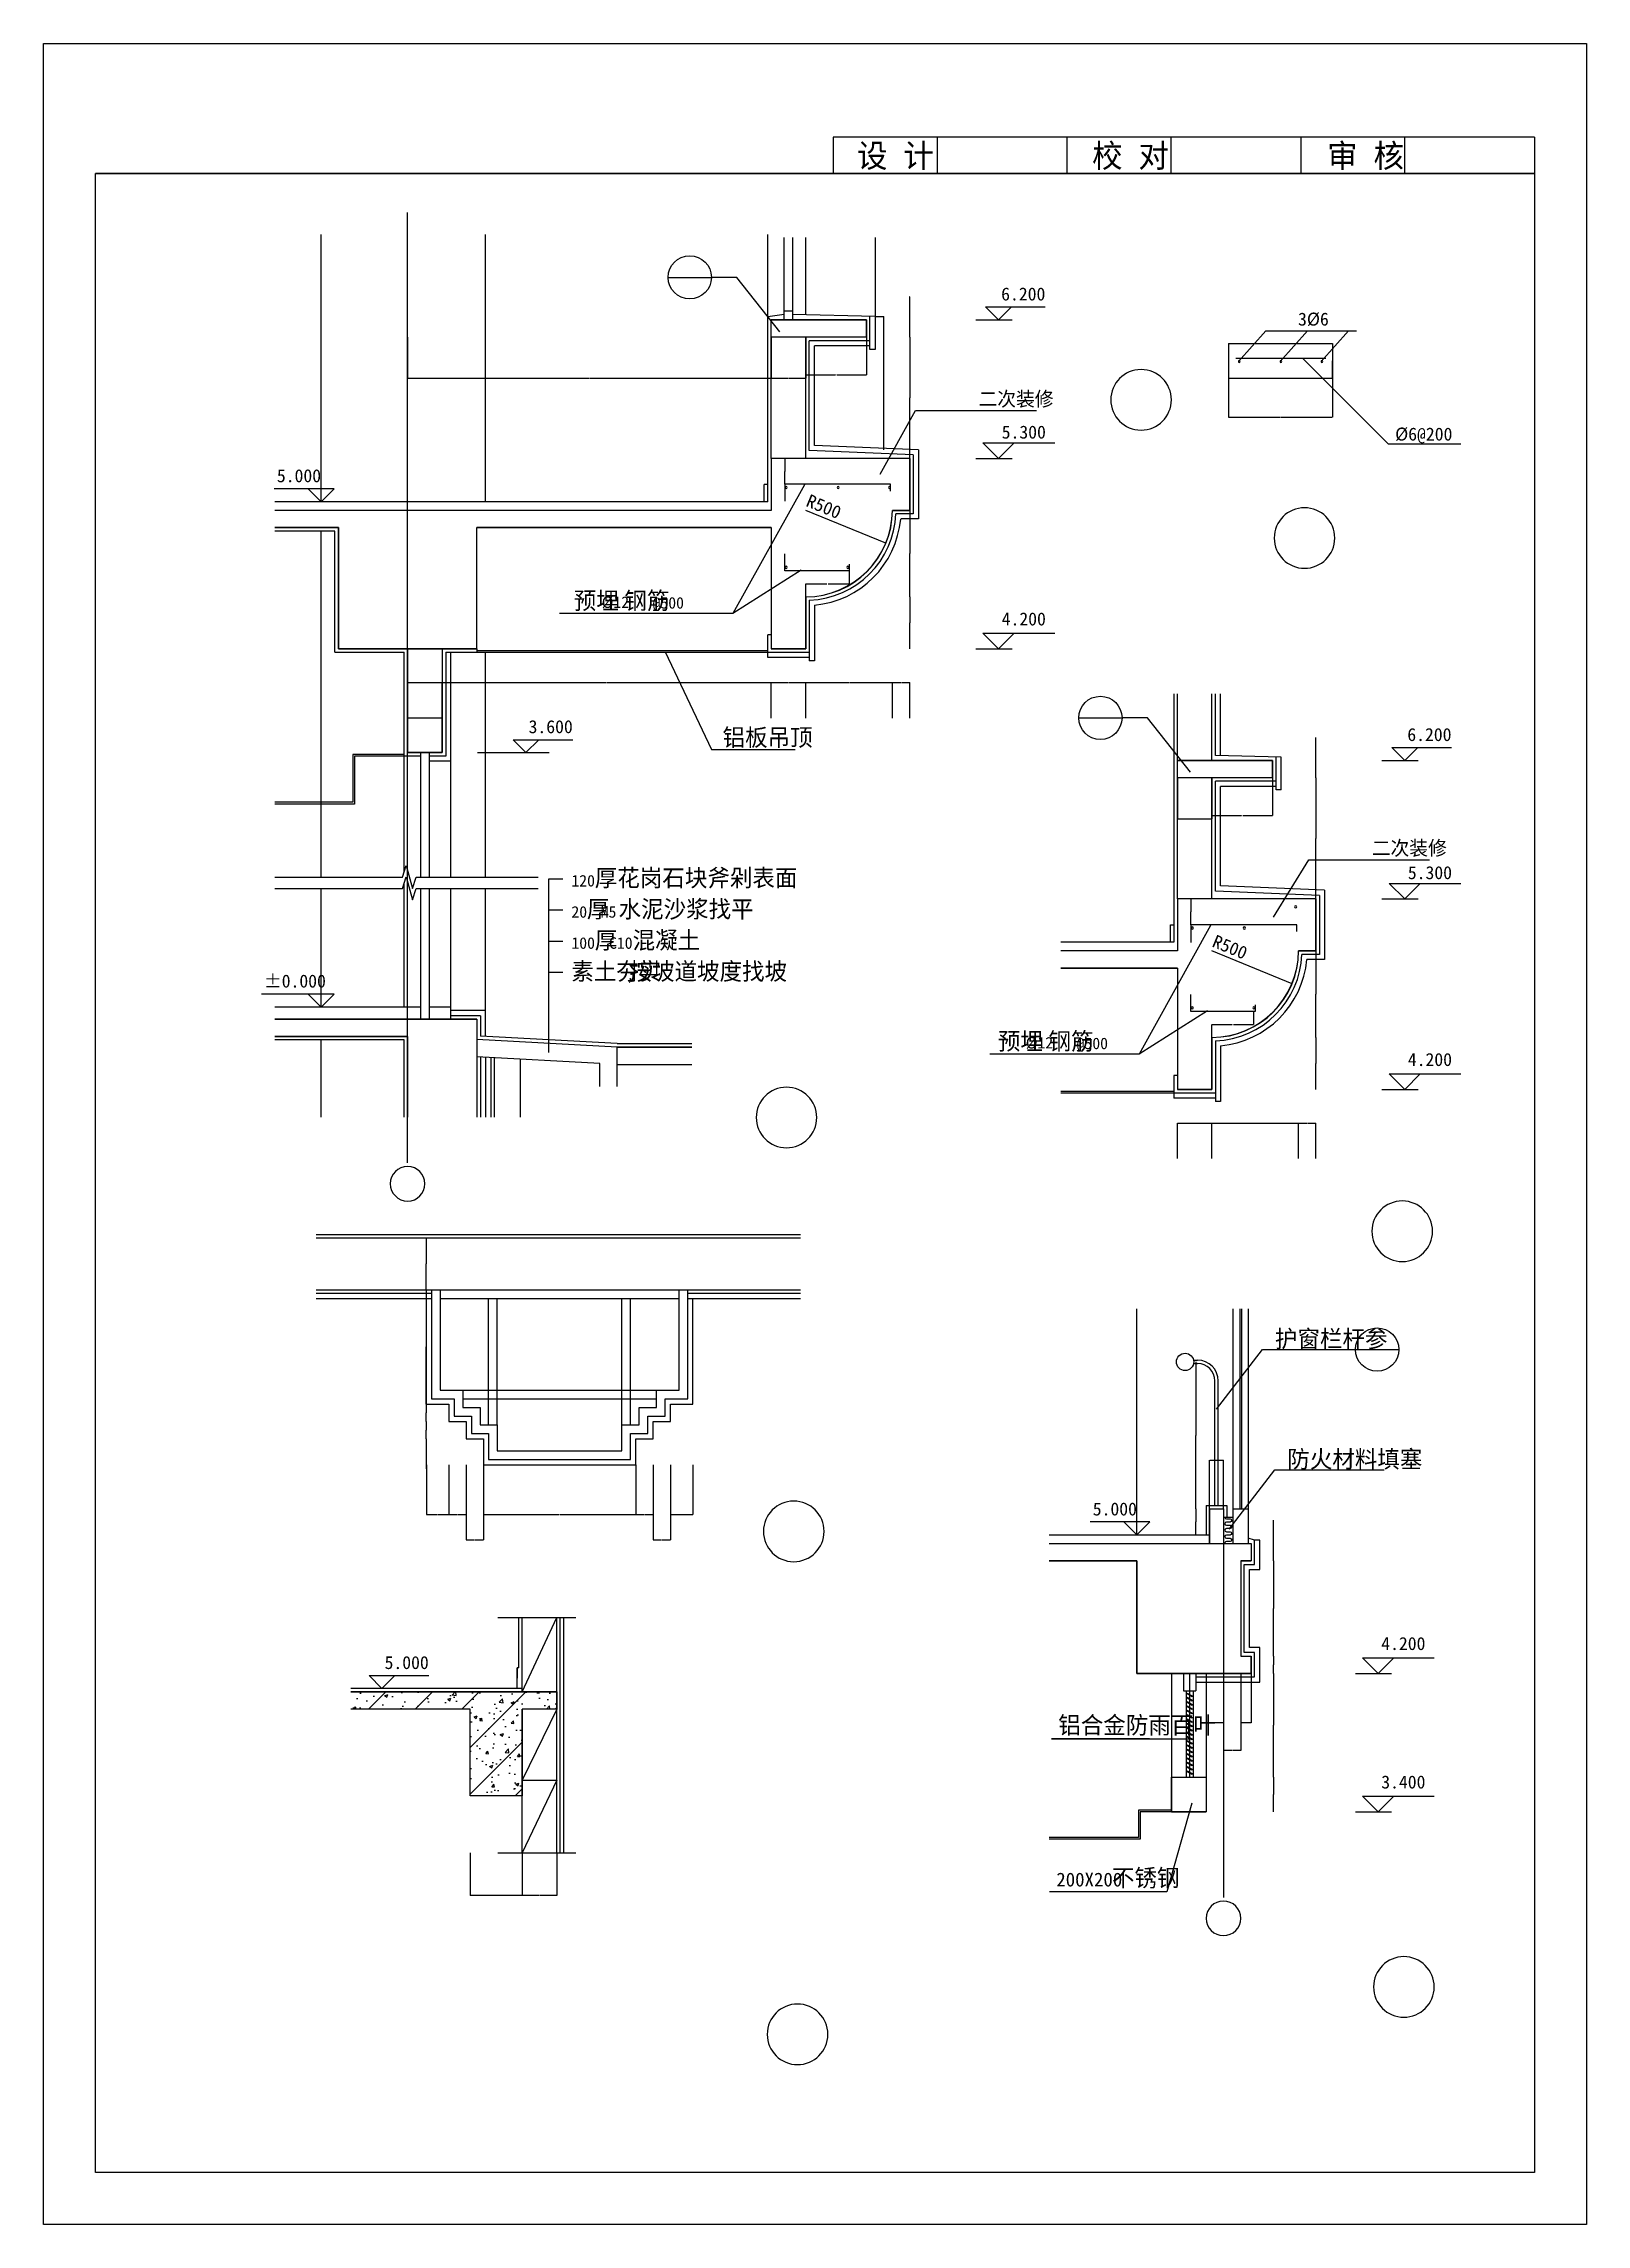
# Model space of a CAD drawing. Header units: metres. Extents: x -2 to 110498, y -28334 to 24454.
# Drawn here: x 101588 to 110498, y 11854 to 24454 of the extents above; entities that cross this region are included whole.
import ezdxf

# ---------------------------------------------------------------- set-up
doc = ezdxf.new("R2010")
doc.units = ezdxf.units.M
for name, color, linetype in [('AXIS', 3, 'Continuous'), ('COLUMN', 7, 'Continuous'), ('DOTE', 1, 'Continuous'), ('HATCH', 255, 'Continuous'), ('LINE', 2, 'Continuous'), ('OTHER', 7, 'Continuous'), ('PUB_DIM', 3, 'Continuous'), ('PUB_TEXT', 7, 'Continuous'), ('PUB_WALL', 255, 'Continuous'), ('S_SURFACE', 6, 'Continuous'), ('TK', 143, 'Continuous'), ('WALL', 255, 'Continuous')]:
    doc.layers.add(name, color=color, linetype=linetype)
doc.dimstyles.get("Standard").update_dxf_attribs({"dimtxt": 2.5, "dimasz": 2.5, "dimexe": 1.25, "dimexo": 0.625, "dimtad": 1, "dimcen": 2.5, "dimazin": 3, "dimtfac": 1, "dimtmove": 0, "dimatfit": 3})

# ---------------------------------------------------------------- blocks, each defined once
blk = doc.blocks.new('_AXISO')
blk.add_circle((0, 0), 0.5)
blk = doc.blocks.new('_YZH')
blk.add_lwpolyline([(-0.25, 0, 1), (0.25, 0, 1)], format="xyb", close=True)
blk = doc.blocks.new('_INDEX')
blk.add_line((-0.5, 0), (0.5, 0))
blk.add_circle((0, 0), 0.5)
blk = doc.blocks.new('_INDEX1')
blk.add_lwpolyline([(-0.5, 0, 1), (0.5, 0, 1)], format="xyb", close=True)
blk = doc.blocks.new('*D57')
for p, q in [((106589.65, 22990.73), (106589.4, 22990.73)), ((106589.9, 22856.97), (106589.9, 22990.73)), ((106589.9, 22756.97), (106589.9, 22990.73)), ((106589.9, 22990.73), (106589.9, 22990.73)), ((106590.15, 22990.73), (106590.4, 22990.73))]:
    blk.add_line(p, q)
at = {"layer": 'Defpoints'}
for p in [(106589.9, 22990.73), (106589.9, 22856.97), (106589.9, 22756.97)]:
    blk.add_point(p, dxfattribs=at)
at = {"layer": 'PUB_DIM', "insert": (106589.9, 22991.855), "char_height": 1, "attachment_point": 5}
blk.add_mtext('0', dxfattribs=at)
blk = doc.blocks.new('*D58')
for p, q in [((106589.9, 22756.97), (106589.9, 22406.97)), ((106589.65, 22406.97), (106589.4, 22406.97)), ((106589.9, 22056.97), (106589.9, 22406.97)), ((106589.9, 22406.97), (106589.9, 22406.97)), ((106590.15, 22406.97), (106590.4, 22406.97))]:
    blk.add_line(p, q)
at = {"layer": 'Defpoints'}
for p in [(106589.9, 22756.97), (106589.9, 22406.97), (106589.9, 22056.97)]:
    blk.add_point(p, dxfattribs=at)
at = {"layer": 'PUB_DIM', "insert": (106589.9, 22408.095), "char_height": 1, "attachment_point": 5}
blk.add_mtext('0', dxfattribs=at)
blk = doc.blocks.new('*D59')
for p, q in [((106589.9, 22056.97), (106589.9, 21906.97)), ((106589.65, 21906.97), (106589.4, 21906.97)), ((106589.9, 21756.97), (106589.9, 21906.97)), ((106589.9, 21906.97), (106589.9, 21906.97)), ((106590.15, 21906.97), (106590.4, 21906.97))]:
    blk.add_line(p, q)
at = {"layer": 'Defpoints'}
for p in [(106589.9, 22056.97), (106589.9, 21906.97), (106589.9, 21756.97)]:
    blk.add_point(p, dxfattribs=at)
at = {"layer": 'PUB_DIM', "insert": (106589.9, 21908.095), "char_height": 1, "attachment_point": 5}
blk.add_mtext('0', dxfattribs=at)
blk = doc.blocks.new('*D60')
for p, q in [((106589.9, 21756.97), (106589.9, 21506.97)), ((106589.65, 21506.97), (106589.4, 21506.97)), ((106589.9, 21256.97), (106589.9, 21506.97)), ((106589.9, 21506.97), (106589.9, 21506.97)), ((106590.15, 21506.97), (106590.4, 21506.97))]:
    blk.add_line(p, q)
at = {"layer": 'Defpoints'}
for p in [(106589.9, 21756.97), (106589.9, 21506.97), (106589.9, 21256.97)]:
    blk.add_point(p, dxfattribs=at)
at = {"layer": 'PUB_DIM', "insert": (106589.9, 21508.095), "char_height": 1, "attachment_point": 5}
blk.add_mtext('0', dxfattribs=at)
blk = doc.blocks.new('*D61')
for p, q in [((106589.9, 21256.97), (106589.9, 21106.97)), ((106589.65, 21106.97), (106589.4, 21106.97)), ((106589.9, 20956.97), (106589.9, 21106.97)), ((106589.9, 21106.97), (106589.9, 21106.97)), ((106590.15, 21106.97), (106590.4, 21106.97))]:
    blk.add_line(p, q)
at = {"layer": 'Defpoints'}
for p in [(106589.9, 21256.97), (106589.9, 21106.97), (106589.9, 20956.97)]:
    blk.add_point(p, dxfattribs=at)
at = {"layer": 'PUB_DIM', "insert": (106589.9, 21108.095), "char_height": 1, "attachment_point": 5}
blk.add_mtext('0', dxfattribs=at)
blk = doc.blocks.new('*D62')
for p, q in [((103689.9, 20556.96), (103689.9, 20761.65)), ((103690.15, 20761.65), (103788.4, 20761.65)), ((103791.4, 20761.65), (103889.65, 20761.65)), ((103889.9, 20556.96), (103889.9, 20761.65))]:
    blk.add_line(p, q)
at = {"layer": 'Defpoints'}
for p in [(103689.9, 20761.65), (103689.9, 20556.96), (103889.9, 20556.96)]:
    blk.add_point(p, dxfattribs=at)
at = {"layer": 'PUB_DIM', "insert": (103789.9, 20761.65), "char_height": 1, "attachment_point": 5}
blk.add_mtext('200', dxfattribs=at)
blk = doc.blocks.new('*D63')
for p, q in [((103889.9, 20556.96), (103889.9, 20761.65)), ((103890.15, 20761.65), (104837.9, 20761.65)), ((104841.9, 20761.65), (105789.65, 20761.65)), ((105789.9, 20556.96), (105789.9, 20761.65))]:
    blk.add_line(p, q)
at = {"layer": 'Defpoints'}
for p in [(103889.9, 20761.65), (103889.9, 20556.96), (105789.9, 20556.96)]:
    blk.add_point(p, dxfattribs=at)
at = {"layer": 'PUB_DIM', "insert": (104839.9, 20761.65), "char_height": 1, "attachment_point": 5}
blk.add_mtext('1900', dxfattribs=at)
blk = doc.blocks.new('*D64')
for p, q in [((105789.9, 20556.96), (105789.9, 20761.65)), ((105790.15, 20761.65), (105888.4, 20761.65)), ((105891.4, 20761.65), (105989.65, 20761.65)), ((105989.9, 20556.96), (105989.9, 20761.65))]:
    blk.add_line(p, q)
at = {"layer": 'Defpoints'}
for p in [(105789.9, 20761.65), (105789.9, 20556.96), (105989.9, 20556.96)]:
    blk.add_point(p, dxfattribs=at)
at = {"layer": 'PUB_DIM', "insert": (105889.9, 20761.65), "char_height": 1, "attachment_point": 5}
blk.add_mtext('200', dxfattribs=at)
blk = doc.blocks.new('*D65')
for p, q in [((106489.9, 20556.96), (106489.9, 20761.65)), ((106490.15, 20761.65), (106538.4, 20761.65)), ((106541.4, 20761.65), (106589.65, 20761.65)), ((106589.9, 20556.96), (106589.9, 20761.65))]:
    blk.add_line(p, q)
at = {"layer": 'Defpoints'}
for p in [(106489.9, 20761.65), (106489.9, 20556.96), (106589.9, 20556.96)]:
    blk.add_point(p, dxfattribs=at)
at = {"layer": 'PUB_DIM', "insert": (106539.9, 20761.65), "char_height": 1, "attachment_point": 5}
blk.add_mtext('100', dxfattribs=at)
blk = doc.blocks.new('*D66')
for p, q in [((105989.9, 20556.96), (105989.9, 20761.65)), ((105990.15, 20761.65), (106238.4, 20761.65)), ((106241.4, 20761.65), (106489.65, 20761.65)), ((106489.9, 20556.96), (106489.9, 20761.65))]:
    blk.add_line(p, q)
at = {"layer": 'Defpoints'}
for p in [(105989.9, 20761.65), (105989.9, 20556.96), (106489.9, 20556.96)]:
    blk.add_point(p, dxfattribs=at)
at = {"layer": 'PUB_DIM', "insert": (106239.9, 20761.65), "char_height": 1, "attachment_point": 5}
blk.add_mtext('500', dxfattribs=at)
blk = doc.blocks.new('*D67')
for p, q in [((103689.9, 22756.96), (103689.9, 22519.7)), ((105789.9, 22756.96), (105789.9, 22519.7)), ((103690.15, 22519.7), (104737.9, 22519.7)), ((104741.9, 22519.7), (105789.65, 22519.7))]:
    blk.add_line(p, q)
at = {"layer": 'Defpoints'}
for p in [(103689.9, 22756.96), (105789.9, 22756.96), (103689.9, 22519.7)]:
    blk.add_point(p, dxfattribs=at)
at = {"layer": 'PUB_DIM', "insert": (104739.9, 22519.7), "char_height": 1, "attachment_point": 5}
blk.add_mtext('2100', dxfattribs=at)
blk = doc.blocks.new('*D68')
for p, q in [((105789.9, 22756.96), (105789.9, 22519.7)), ((105989.9, 22756.96), (105989.9, 22519.7)), ((105790.15, 22519.7), (105888.4, 22519.7)), ((105891.4, 22519.7), (105989.65, 22519.7))]:
    blk.add_line(p, q)
at = {"layer": 'Defpoints'}
for p in [(105789.9, 22756.96), (105989.9, 22756.96), (105789.9, 22519.7)]:
    blk.add_point(p, dxfattribs=at)
at = {"layer": 'PUB_DIM', "insert": (105889.9, 22519.7), "char_height": 1, "attachment_point": 5}
blk.add_mtext('200', dxfattribs=at)
blk = doc.blocks.new('*D69')
for p, q in [((105989.9, 22756.96), (105989.9, 22539.34)), ((106339.9, 22756.96), (106339.9, 22539.34)), ((105990.15, 22539.34), (106160.9, 22539.34)), ((106168.9, 22539.34), (106339.65, 22539.34))]:
    blk.add_line(p, q)
at = {"layer": 'Defpoints'}
for p in [(105989.9, 22756.96), (106339.9, 22756.96), (105989.9, 22539.34)]:
    blk.add_point(p, dxfattribs=at)
at = {"layer": 'PUB_DIM', "insert": (106164.9, 22539.34), "char_height": 1, "attachment_point": 5}
blk.add_mtext('100(350)', dxfattribs=at)
blk = doc.blocks.new('*D70')
for p, q in [((108935.56, 19211.55), (108935.56, 18961.55)), ((108935.31, 18961.55), (108935.06, 18961.55)), ((108935.56, 18711.55), (108935.56, 18961.55)), ((108935.56, 18961.55), (108935.56, 18961.55)), ((108935.81, 18961.55), (108936.06, 18961.55))]:
    blk.add_line(p, q)
at = {"layer": 'Defpoints'}
for p in [(108935.56, 19211.55), (108935.56, 18961.55), (108935.56, 18711.55)]:
    blk.add_point(p, dxfattribs=at)
at = {"layer": 'PUB_DIM', "insert": (108935.56, 18962.675), "char_height": 1, "attachment_point": 5}
blk.add_mtext('0', dxfattribs=at)
blk = doc.blocks.new('*D71')
for p, q in [((108335.56, 18011.54), (108335.56, 18216.23)), ((108335.81, 18216.23), (108584.06, 18216.23)), ((108587.06, 18216.23), (108835.31, 18216.23)), ((108835.56, 18011.54), (108835.56, 18216.23))]:
    blk.add_line(p, q)
at = {"layer": 'Defpoints'}
for p in [(108335.56, 18216.23), (108335.56, 18011.54), (108835.56, 18011.54)]:
    blk.add_point(p, dxfattribs=at)
at = {"layer": 'PUB_DIM', "insert": (108585.56, 18216.23), "char_height": 1, "attachment_point": 5}
blk.add_mtext('500', dxfattribs=at)
blk = doc.blocks.new('*D72')
for p, q in [((108135.56, 18011.54), (108135.56, 18216.23)), ((108135.81, 18216.23), (108234.06, 18216.23)), ((108237.06, 18216.23), (108335.31, 18216.23)), ((108335.56, 18011.54), (108335.56, 18216.23))]:
    blk.add_line(p, q)
at = {"layer": 'Defpoints'}
for p in [(108135.56, 18216.23), (108135.56, 18011.54), (108335.56, 18011.54)]:
    blk.add_point(p, dxfattribs=at)
at = {"layer": 'PUB_DIM', "insert": (108235.56, 18216.23), "char_height": 1, "attachment_point": 5}
blk.add_mtext('200', dxfattribs=at)
blk = doc.blocks.new('*D73')
for p, q in [((108835.56, 18011.54), (108835.56, 18216.23)), ((108835.81, 18216.23), (108884.06, 18216.23)), ((108887.06, 18216.23), (108935.31, 18216.23)), ((108935.56, 18011.54), (108935.56, 18216.23))]:
    blk.add_line(p, q)
at = {"layer": 'Defpoints'}
for p in [(108835.56, 18216.23), (108835.56, 18011.54), (108935.56, 18011.54)]:
    blk.add_point(p, dxfattribs=at)
at = {"layer": 'PUB_DIM', "insert": (108885.56, 18216.23), "char_height": 1, "attachment_point": 5}
blk.add_mtext('100', dxfattribs=at)
blk = doc.blocks.new('*D74')
for p, q in [((108935.56, 18711.55), (108935.56, 18561.55)), ((108935.31, 18561.55), (108935.06, 18561.55)), ((108935.56, 18411.55), (108935.56, 18561.55)), ((108935.56, 18561.55), (108935.56, 18561.55)), ((108935.81, 18561.55), (108936.06, 18561.55))]:
    blk.add_line(p, q)
at = {"layer": 'Defpoints'}
for p in [(108935.56, 18711.55), (108935.56, 18561.55), (108935.56, 18411.55)]:
    blk.add_point(p, dxfattribs=at)
at = {"layer": 'PUB_DIM', "insert": (108935.56, 18562.675), "char_height": 1, "attachment_point": 5}
blk.add_mtext('0', dxfattribs=at)
blk = doc.blocks.new('*D75')
for p, q in [((108935.31, 20445.31), (108935.06, 20445.31)), ((108935.56, 20311.55), (108935.56, 20445.31)), ((108935.56, 20211.55), (108935.56, 20445.31)), ((108935.56, 20445.31), (108935.56, 20445.31)), ((108935.81, 20445.31), (108936.06, 20445.31))]:
    blk.add_line(p, q)
at = {"layer": 'Defpoints'}
for p in [(108935.56, 20445.31), (108935.56, 20311.55), (108935.56, 20211.55)]:
    blk.add_point(p, dxfattribs=at)
at = {"layer": 'PUB_DIM', "insert": (108935.56, 20446.435), "char_height": 1, "attachment_point": 5}
blk.add_mtext('0', dxfattribs=at)
blk = doc.blocks.new('*D76')
for p, q in [((108335.56, 20211.54), (108335.56, 19993.92)), ((108685.56, 20211.54), (108685.56, 19993.92)), ((108335.81, 19993.92), (108506.56, 19993.92)), ((108514.56, 19993.92), (108685.31, 19993.92))]:
    blk.add_line(p, q)
at = {"layer": 'Defpoints'}
for p in [(108335.56, 20211.54), (108685.56, 20211.54), (108335.56, 19993.92)]:
    blk.add_point(p, dxfattribs=at)
at = {"layer": 'PUB_DIM', "insert": (108510.56, 19993.92), "char_height": 1, "attachment_point": 5}
blk.add_mtext('100(350)', dxfattribs=at)
blk = doc.blocks.new('*D77')
for p, q in [((108135.56, 20211.54), (108135.56, 19974.28)), ((108335.56, 20211.54), (108335.56, 19974.28)), ((108135.81, 19974.28), (108234.06, 19974.28)), ((108237.06, 19974.28), (108335.31, 19974.28))]:
    blk.add_line(p, q)
at = {"layer": 'Defpoints'}
for p in [(108135.56, 20211.54), (108335.56, 20211.54), (108135.56, 19974.28)]:
    blk.add_point(p, dxfattribs=at)
at = {"layer": 'PUB_DIM', "insert": (108235.56, 19974.28), "char_height": 1, "attachment_point": 5}
blk.add_mtext('200', dxfattribs=at)
blk = doc.blocks.new('*D78')
for p, q in [((108935.56, 20211.55), (108935.56, 19861.55)), ((108935.31, 19861.55), (108935.06, 19861.55)), ((108935.56, 19511.55), (108935.56, 19861.55)), ((108935.56, 19861.55), (108935.56, 19861.55)), ((108935.81, 19861.55), (108936.06, 19861.55))]:
    blk.add_line(p, q)
at = {"layer": 'Defpoints'}
for p in [(108935.56, 20211.55), (108935.56, 19861.55), (108935.56, 19511.55)]:
    blk.add_point(p, dxfattribs=at)
at = {"layer": 'PUB_DIM', "insert": (108935.56, 19862.675), "char_height": 1, "attachment_point": 5}
blk.add_mtext('0', dxfattribs=at)
blk = doc.blocks.new('*D79')
for p, q in [((108935.56, 19511.55), (108935.56, 19361.55)), ((108935.31, 19361.55), (108935.06, 19361.55)), ((108935.56, 19211.55), (108935.56, 19361.55)), ((108935.56, 19361.55), (108935.56, 19361.55)), ((108935.81, 19361.55), (108936.06, 19361.55))]:
    blk.add_line(p, q)
at = {"layer": 'Defpoints'}
for p in [(108935.56, 19511.55), (108935.56, 19361.55), (108935.56, 19211.55)]:
    blk.add_point(p, dxfattribs=at)
at = {"layer": 'PUB_DIM', "insert": (108935.56, 19362.675), "char_height": 1, "attachment_point": 5}
blk.add_mtext('0', dxfattribs=at)
blk = doc.blocks.new('*D80')
for p, q in [((103797.98, 17553.75), (103797.98, 17403.75)), ((103797.73, 17403.75), (103797.48, 17403.75)), ((103797.98, 17253.75), (103797.98, 17403.75)), ((103797.98, 17403.75), (103797.98, 17403.75)), ((103798.23, 17403.75), (103798.48, 17403.75))]:
    blk.add_line(p, q)
at = {"layer": 'Defpoints'}
for p in [(103797.98, 17553.75), (103797.98, 17403.75), (103797.98, 17253.75)]:
    blk.add_point(p, dxfattribs=at)
at = {"layer": 'PUB_DIM', "insert": (103797.98, 17404.875), "char_height": 1, "attachment_point": 5}
blk.add_mtext('0', dxfattribs=at)
blk = doc.blocks.new('*D81')
for p, q in [((103797.98, 17253.75), (103797.98, 16923.28)), ((103797.73, 16923.28), (103797.48, 16923.28)), ((103797.98, 16592.82), (103797.98, 16923.28)), ((103797.98, 16923.28), (103797.98, 16923.28)), ((103798.23, 16923.28), (103798.48, 16923.28))]:
    blk.add_line(p, q)
at = {"layer": 'Defpoints'}
for p in [(103797.98, 17253.75), (103797.98, 16923.28), (103797.98, 16592.82)]:
    blk.add_point(p, dxfattribs=at)
at = {"layer": 'PUB_DIM', "insert": (103797.98, 16924.405), "char_height": 1, "attachment_point": 5}
blk.add_mtext('400~800', dxfattribs=at)
blk = doc.blocks.new('*D82')
for p, q in [((103797.73, 16542.82), (103797.48, 16542.82)), ((103797.98, 16592.82), (103797.98, 16542.82)), ((103797.98, 16492.82), (103797.98, 16542.82)), ((103797.98, 16542.82), (103797.98, 16542.82)), ((103798.23, 16542.82), (103798.48, 16542.82))]:
    blk.add_line(p, q)
at = {"layer": 'Defpoints'}
for p in [(103797.98, 16592.82), (103797.98, 16542.82), (103797.98, 16492.82)]:
    blk.add_point(p, dxfattribs=at)
at = {"layer": 'PUB_DIM', "insert": (103797.98, 16543.945), "char_height": 1, "attachment_point": 5}
blk.add_mtext('0', dxfattribs=at)
blk = doc.blocks.new('*D83')
for p, q in [((103797.73, 16442.82), (103797.48, 16442.82)), ((103797.98, 16492.82), (103797.98, 16442.82)), ((103797.98, 16392.82), (103797.98, 16442.82)), ((103797.98, 16442.82), (103797.98, 16442.82)), ((103798.23, 16442.82), (103798.48, 16442.82))]:
    blk.add_line(p, q)
at = {"layer": 'Defpoints'}
for p in [(103797.98, 16492.82), (103797.98, 16442.82), (103797.98, 16392.82)]:
    blk.add_point(p, dxfattribs=at)
at = {"layer": 'PUB_DIM', "insert": (103797.98, 16443.945), "char_height": 1, "attachment_point": 5}
blk.add_mtext('0', dxfattribs=at)
blk = doc.blocks.new('*D84')
for p, q in [((103797.98, 16392.82), (103797.98, 16218.34)), ((103797.73, 16218.34), (103797.48, 16218.34)), ((103797.98, 16242.82), (103797.98, 16218.34)), ((103797.98, 16218.34), (103797.98, 16218.34)), ((103798.23, 16218.34), (103798.48, 16218.34))]:
    blk.add_line(p, q)
at = {"layer": 'Defpoints'}
for p in [(103797.98, 16392.82), (103797.98, 16242.82), (103797.98, 16218.34)]:
    blk.add_point(p, dxfattribs=at)
at = {"layer": 'PUB_DIM', "insert": (103797.98, 16219.465), "char_height": 1, "attachment_point": 5}
blk.add_mtext('115~150', dxfattribs=at)
blk = doc.blocks.new('*D85')
for p, q in [((103797.99, 16242.82), (103797.99, 15955.5)), ((103927.99, 16242.82), (103927.99, 15955.5)), ((103798.24, 15955.5), (103861.49, 15955.5)), ((103864.49, 15955.5), (103927.74, 15955.5))]:
    blk.add_line(p, q)
at = {"layer": 'Defpoints'}
for p in [(103797.99, 16242.82), (103927.99, 16242.82), (103797.99, 15955.5)]:
    blk.add_point(p, dxfattribs=at)
at = {"layer": 'PUB_DIM', "insert": (103862.99, 15955.5), "char_height": 1, "attachment_point": 5}
blk.add_mtext('130', dxfattribs=at)
blk = doc.blocks.new('*D86')
for p, q in [((103927.99, 16242.82), (103927.99, 15955.5)), ((104027.99, 16242.82), (104027.99, 15955.5)), ((103928.24, 15955.5), (103976.49, 15955.5)), ((103979.49, 15955.5), (104027.74, 15955.5))]:
    blk.add_line(p, q)
at = {"layer": 'Defpoints'}
for p in [(103927.99, 16242.82), (104027.99, 16242.82), (103927.99, 15955.5)]:
    blk.add_point(p, dxfattribs=at)
at = {"layer": 'PUB_DIM', "insert": (103977.99, 15955.5), "char_height": 1, "attachment_point": 5}
blk.add_mtext('100', dxfattribs=at)
blk = doc.blocks.new('*D87')
for p, q in [((104027.99, 16242.82), (104027.99, 15808.5)), ((104127.99, 16242.82), (104127.99, 15808.5)), ((104028.24, 15808.5), (104076.49, 15808.5)), ((104079.49, 15808.5), (104127.74, 15808.5))]:
    blk.add_line(p, q)
at = {"layer": 'Defpoints'}
for p in [(104027.99, 16242.82), (104127.99, 16242.82), (104027.99, 15808.5)]:
    blk.add_point(p, dxfattribs=at)
at = {"layer": 'PUB_DIM', "insert": (104077.99, 15808.5), "char_height": 1, "attachment_point": 5}
blk.add_mtext('100', dxfattribs=at)
blk = doc.blocks.new('*D88')
for p, q in [((104127.99, 16242.82), (104127.99, 15955.5)), ((105007.99, 16242.82), (105007.99, 15955.5)), ((104128.24, 15955.5), (104564.49, 15955.5)), ((104571.49, 15955.5), (105007.74, 15955.5))]:
    blk.add_line(p, q)
at = {"layer": 'Defpoints'}
for p in [(104127.99, 16242.82), (105007.99, 16242.82), (104127.99, 15955.5)]:
    blk.add_point(p, dxfattribs=at)
at = {"layer": 'PUB_DIM', "insert": (104567.99, 15955.5), "char_height": 1, "attachment_point": 5}
blk.add_mtext('620~880', dxfattribs=at)
blk = doc.blocks.new('*D89')
for p, q in [((105007.99, 16242.82), (105007.99, 15955.5)), ((105107.99, 16242.82), (105107.99, 15955.5)), ((105008.24, 15955.5), (105056.49, 15955.5)), ((105059.49, 15955.5), (105107.74, 15955.5))]:
    blk.add_line(p, q)
at = {"layer": 'Defpoints'}
for p in [(105007.99, 16242.82), (105107.99, 16242.82), (105007.99, 15955.5)]:
    blk.add_point(p, dxfattribs=at)
at = {"layer": 'PUB_DIM', "insert": (105057.99, 15955.5), "char_height": 1, "attachment_point": 5}
blk.add_mtext('100', dxfattribs=at)
blk = doc.blocks.new('*D90')
for p, q in [((105107.99, 16242.82), (105107.99, 15808.5)), ((105207.99, 16242.82), (105207.99, 15808.5)), ((105108.24, 15808.5), (105156.49, 15808.5)), ((105159.49, 15808.5), (105207.74, 15808.5))]:
    blk.add_line(p, q)
at = {"layer": 'Defpoints'}
for p in [(105107.99, 16242.82), (105207.99, 16242.82), (105107.99, 15808.5)]:
    blk.add_point(p, dxfattribs=at)
at = {"layer": 'PUB_DIM', "insert": (105157.99, 15808.5), "char_height": 1, "attachment_point": 5}
blk.add_mtext('100', dxfattribs=at)
blk = doc.blocks.new('*D91')
for p, q in [((105207.99, 16242.82), (105207.99, 15955.5)), ((105337.99, 16242.82), (105337.99, 15955.5)), ((105208.24, 15955.5), (105271.49, 15955.5)), ((105274.49, 15955.5), (105337.74, 15955.5))]:
    blk.add_line(p, q)
at = {"layer": 'Defpoints'}
for p in [(105207.99, 16242.82), (105337.99, 16242.82), (105207.99, 15955.5)]:
    blk.add_point(p, dxfattribs=at)
at = {"layer": 'PUB_DIM', "insert": (105272.99, 15955.5), "char_height": 1, "attachment_point": 5}
blk.add_mtext('130', dxfattribs=at)
blk = doc.blocks.new('*D92')
for p, q in [((108241.36, 16837.08), (108241.36, 16412.08)), ((108241.11, 16412.08), (108240.86, 16412.08)), ((108241.36, 15987.08), (108241.36, 16412.08)), ((108241.36, 16412.08), (108241.36, 16412.08)), ((108241.61, 16412.08), (108241.86, 16412.08))]:
    blk.add_line(p, q)
at = {"layer": 'Defpoints'}
for p in [(108241.36, 16837.08), (108241.36, 16412.08), (108241.36, 15987.08)]:
    blk.add_point(p, dxfattribs=at)
at = {"layer": 'PUB_DIM', "insert": (108241.36, 16413.205), "char_height": 1, "attachment_point": 5}
blk.add_mtext('0', dxfattribs=at)
blk = doc.blocks.new('*D93')
for p, q in [((108241.11, 15912.08), (108240.86, 15912.08)), ((108241.36, 15987.08), (108241.36, 15912.08)), ((108241.36, 15837.08), (108241.36, 15912.08)), ((108241.36, 15912.08), (108241.36, 15912.08)), ((108241.61, 15912.08), (108241.86, 15912.08))]:
    blk.add_line(p, q)
at = {"layer": 'Defpoints'}
for p in [(108241.36, 15987.08), (108241.36, 15912.08), (108241.36, 15837.08)]:
    blk.add_point(p, dxfattribs=at)
at = {"layer": 'PUB_DIM', "insert": (108241.36, 15913.205), "char_height": 1, "attachment_point": 5}
blk.add_mtext('0', dxfattribs=at)
blk = doc.blocks.new('*D94')
for p, q in [((108321.88, 15987.08), (108321.88, 16269.09)), ((108322.13, 16269.09), (108360.88, 16269.09)), ((108362.88, 16269.09), (108401.63, 16269.09)), ((108401.88, 15987.08), (108401.88, 16269.09))]:
    blk.add_line(p, q)
at = {"layer": 'Defpoints'}
for p in [(108321.88, 16269.09), (108321.88, 15987.08), (108401.88, 15987.08)]:
    blk.add_point(p, dxfattribs=at)
at = {"layer": 'PUB_DIM', "insert": (108361.88, 16269.09), "char_height": 1, "attachment_point": 5}
blk.add_mtext('80', dxfattribs=at)
blk = doc.blocks.new('*D95')
for p, q in [((108691.64, 14437.08), (108691.64, 14337.08)), ((108691.39, 14337.08), (108691.14, 14337.08)), ((108691.64, 14237.08), (108691.64, 14337.08)), ((108691.64, 14337.08), (108691.64, 14337.08)), ((108691.89, 14337.08), (108692.14, 14337.08))]:
    blk.add_line(p, q)
at = {"layer": 'Defpoints'}
for p in [(108691.64, 14437.08), (108691.64, 14337.08), (108691.64, 14237.08)]:
    blk.add_point(p, dxfattribs=at)
at = {"layer": 'PUB_DIM', "insert": (108691.64, 14338.205), "char_height": 1, "attachment_point": 5}
blk.add_mtext('0', dxfattribs=at)
blk = doc.blocks.new('*D96')
for p, q in [((108691.64, 15037.08), (108691.64, 14737.08)), ((108691.39, 14737.08), (108691.14, 14737.08)), ((108691.64, 14437.08), (108691.64, 14737.08)), ((108691.64, 14737.08), (108691.64, 14737.08)), ((108691.89, 14737.08), (108692.14, 14737.08))]:
    blk.add_line(p, q)
at = {"layer": 'Defpoints'}
for p in [(108691.64, 15037.08), (108691.64, 14737.08), (108691.64, 14437.08)]:
    blk.add_point(p, dxfattribs=at)
at = {"layer": 'PUB_DIM', "insert": (108691.64, 14738.205), "char_height": 1, "attachment_point": 5}
blk.add_mtext('0', dxfattribs=at)
blk = doc.blocks.new('*D97')
for p, q in [((108691.64, 15137.08), (108691.64, 15087.08)), ((108691.39, 15087.08), (108691.14, 15087.08)), ((108691.64, 15037.08), (108691.64, 15087.08)), ((108691.64, 15087.08), (108691.64, 15087.08)), ((108691.89, 15087.08), (108692.14, 15087.08))]:
    blk.add_line(p, q)
at = {"layer": 'Defpoints'}
for p in [(108691.64, 15137.08), (108691.64, 15087.08), (108691.64, 15037.08)]:
    blk.add_point(p, dxfattribs=at)
at = {"layer": 'PUB_DIM', "insert": (108691.64, 15088.205), "char_height": 1, "attachment_point": 5}
blk.add_mtext('0', dxfattribs=at)
blk = doc.blocks.new('*D98')
for p, q in [((108691.64, 15687.08), (108691.64, 15412.08)), ((108691.39, 15412.08), (108691.14, 15412.08)), ((108691.64, 15137.08), (108691.64, 15412.08)), ((108691.64, 15412.08), (108691.64, 15412.08)), ((108691.89, 15412.08), (108692.14, 15412.08))]:
    blk.add_line(p, q)
at = {"layer": 'Defpoints'}
for p in [(108691.64, 15687.08), (108691.64, 15412.08), (108691.64, 15137.08)]:
    blk.add_point(p, dxfattribs=at)
at = {"layer": 'PUB_DIM', "insert": (108691.64, 15413.205), "char_height": 1, "attachment_point": 5}
blk.add_mtext('0', dxfattribs=at)
blk = doc.blocks.new('*D99')
for p, q in [((108691.39, 15921.51), (108691.14, 15921.51)), ((108691.64, 15687.08), (108691.64, 15921.51)), ((108691.64, 15787.08), (108691.64, 15921.51)), ((108691.64, 15921.51), (108691.64, 15921.51)), ((108691.89, 15921.51), (108692.14, 15921.51))]:
    blk.add_line(p, q)
at = {"layer": 'Defpoints'}
for p in [(108691.64, 15921.51), (108691.64, 15787.08), (108691.64, 15687.08)]:
    blk.add_point(p, dxfattribs=at)
at = {"layer": 'PUB_DIM', "insert": (108691.64, 15922.635), "char_height": 1, "attachment_point": 5}
blk.add_mtext('0', dxfattribs=at)
blk = doc.blocks.new('*D100')
for p, q in [((108501.89, 15037.08), (108501.89, 14751.85)), ((108561.89, 15037.08), (108561.89, 14751.85)), ((108530.89, 14751.85), (108501.64, 14751.85)), ((108562.14, 14751.85), (108532.89, 14751.85))]:
    blk.add_line(p, q)
at = {"layer": 'Defpoints'}
for p in [(108501.89, 15037.08), (108561.89, 15037.08), (108561.89, 14751.85)]:
    blk.add_point(p, dxfattribs=at)
at = {"layer": 'PUB_DIM', "insert": (108531.89, 14751.85), "char_height": 1, "attachment_point": 5}
blk.add_mtext('60', dxfattribs=at)
blk = doc.blocks.new('*D101')
for p, q in [((108401.89, 15037.08), (108401.89, 14592.1)), ((108501.89, 15037.08), (108501.89, 14592.1)), ((108450.39, 14592.1), (108401.64, 14592.1)), ((108502.14, 14592.1), (108453.39, 14592.1))]:
    blk.add_line(p, q)
at = {"layer": 'Defpoints'}
for p in [(108401.89, 15037.08), (108501.89, 15037.08), (108501.89, 14592.1)]:
    blk.add_point(p, dxfattribs=at)
at = {"layer": 'PUB_DIM', "insert": (108451.89, 14592.1), "char_height": 1, "attachment_point": 5}
blk.add_mtext('100', dxfattribs=at)
blk = doc.blocks.new('*D102')
for p, q in [((108301.89, 15037.08), (108301.89, 14750.78)), ((108401.89, 15037.08), (108401.89, 14750.78)), ((108350.39, 14750.78), (108301.64, 14750.78)), ((108402.14, 14750.78), (108353.39, 14750.78))]:
    blk.add_line(p, q)
at = {"layer": 'Defpoints'}
for p in [(108301.89, 15037.08), (108401.89, 15037.08), (108401.89, 14750.78)]:
    blk.add_point(p, dxfattribs=at)
at = {"layer": 'PUB_DIM', "insert": (108351.89, 14750.78), "char_height": 1, "attachment_point": 5}
blk.add_mtext('100', dxfattribs=at)
blk = doc.blocks.new('*D189')
for p, q in [((104051.86, 13999.71), (104051.86, 13754.71)), ((104351.86, 13999.71), (104351.86, 13754.71)), ((104200.36, 13754.71), (104051.61, 13754.71)), ((104352.11, 13754.71), (104203.36, 13754.71))]:
    blk.add_line(p, q)
at = {"layer": 'Defpoints'}
for p in [(104051.86, 13999.71), (104351.86, 13999.71), (104351.86, 13754.71)]:
    blk.add_point(p, dxfattribs=at)
at = {"layer": 'PUB_DIM', "insert": (104201.86, 13754.71), "char_height": 1, "attachment_point": 5}
blk.add_mtext('300', dxfattribs=at)
blk = doc.blocks.new('*D190')
for p, q in [((104351.86, 13999.71), (104351.86, 13754.71)), ((104551.86, 13999.71), (104551.86, 13754.71)), ((104450.36, 13754.71), (104351.61, 13754.71)), ((104552.11, 13754.71), (104453.36, 13754.71))]:
    blk.add_line(p, q)
at = {"layer": 'Defpoints'}
for p in [(104351.86, 13999.71), (104551.86, 13999.71), (104551.86, 13754.71)]:
    blk.add_point(p, dxfattribs=at)
at = {"layer": 'PUB_DIM', "insert": (104451.86, 13754.71), "char_height": 1, "attachment_point": 5}
blk.add_mtext('200', dxfattribs=at)
blk = doc.blocks.new('*D191')
for p, q in [((108430.69, 22520.15), (108430.69, 22294.66)), ((109030.69, 22520.15), (109030.69, 22294.66)), ((108430.94, 22294.66), (108729.19, 22294.66)), ((108732.19, 22294.66), (109030.44, 22294.66))]:
    blk.add_line(p, q)
at = {"layer": 'Defpoints'}
for p in [(108430.69, 22520.15), (109030.69, 22520.15), (108430.69, 22294.66)]:
    blk.add_point(p, dxfattribs=at)
at = {"layer": 'PUB_DIM', "insert": (108730.69, 22294.66), "char_height": 1, "attachment_point": 5}
blk.add_mtext('550', dxfattribs=at)
blk = doc.blocks.new('*D192')
for p, q in [((109030.69, 22720.15), (109030.69, 22620.15)), ((109030.44, 22620.15), (109030.19, 22620.15)), ((109030.69, 22520.15), (109030.69, 22620.15)), ((109030.69, 22620.15), (109030.69, 22620.15)), ((109030.94, 22620.15), (109031.19, 22620.15))]:
    blk.add_line(p, q)
at = {"layer": 'Defpoints'}
for p in [(109030.69, 22720.15), (109030.69, 22620.15), (109030.69, 22520.15)]:
    blk.add_point(p, dxfattribs=at)
at = {"layer": 'PUB_DIM', "insert": (109030.69, 22621.275), "char_height": 1, "attachment_point": 5}
blk.add_mtext('100', dxfattribs=at)
blk = doc.blocks.new('*D193')
for p, q in [((105989.9, 21256.96), (105989.9, 21331.96)), ((105990.15, 21331.96), (106111.875, 21331.96)), ((106117.875, 21331.96), (106239.6, 21331.96)), ((106239.85, 21406.96), (106239.85, 21331.96))]:
    blk.add_line(p, q)
at = {"layer": 'Defpoints'}
for p in [(105989.9, 21331.96), (106239.85, 21406.96), (105989.9, 21256.96)]:
    blk.add_point(p, dxfattribs=at)
at = {"layer": 'PUB_DIM', "insert": (106114.875, 21331.96), "char_height": 1, "attachment_point": 5}
blk.add_mtext('249,95', dxfattribs=at)
blk = doc.blocks.new('*D194')
for p, q in [((105867.91, 22056.96), (105867.91, 21982.22)), ((105867.66, 21982.22), (105867.41, 21982.22)), ((105867.91, 21907.48), (105867.91, 21982.22)), ((105867.91, 21982.22), (105867.91, 21982.22)), ((105868.16, 21982.22), (105868.41, 21982.22))]:
    blk.add_line(p, q)
at = {"layer": 'Defpoints'}
for p in [(105867.91, 22056.96), (105867.91, 21982.22), (105867.91, 21907.48)]:
    blk.add_point(p, dxfattribs=at)
at = {"layer": 'PUB_DIM', "insert": (105867.91, 21983.345), "char_height": 1, "attachment_point": 5}
blk.add_mtext('0', dxfattribs=at)
blk = doc.blocks.new('*D195')
for p, q in [((108213.32, 19436.8), (108213.07, 19436.8)), ((108213.57, 19511.54), (108213.57, 19436.8)), ((108213.57, 19362.06), (108213.57, 19436.8)), ((108213.57, 19436.8), (108213.57, 19436.8)), ((108213.82, 19436.8), (108214.07, 19436.8))]:
    blk.add_line(p, q)
at = {"layer": 'Defpoints'}
for p in [(108213.57, 19511.54), (108213.57, 19436.8), (108213.57, 19362.06)]:
    blk.add_point(p, dxfattribs=at)
at = {"layer": 'PUB_DIM', "insert": (108213.57, 19437.925), "char_height": 1, "attachment_point": 5}
blk.add_mtext('0', dxfattribs=at)
blk = doc.blocks.new('*D196')
for p, q in [((108335.56, 18711.54), (108335.56, 18786.54)), ((108335.81, 18786.54), (108452.84, 18786.54)), ((108458.84, 18786.54), (108575.87, 18786.54)), ((108576.12, 18861.54), (108576.12, 18786.54))]:
    blk.add_line(p, q)
at = {"layer": 'Defpoints'}
for p in [(108335.56, 18786.54), (108576.12, 18861.54), (108335.56, 18711.54)]:
    blk.add_point(p, dxfattribs=at)
at = {"layer": 'PUB_DIM', "insert": (108455.84, 18786.54), "char_height": 1, "attachment_point": 5}
blk.add_mtext('240,56', dxfattribs=at)
blk = doc.blocks.new('*D235')
for p, q in [((104321.61, 15009.71), (104321.36, 15009.71)), ((104321.86, 15069.71), (104321.86, 15009.71)), ((104321.86, 14949.71), (104321.86, 15009.71)), ((104321.86, 15009.71), (104321.86, 15009.71)), ((104322.11, 15009.71), (104322.36, 15009.71))]:
    blk.add_line(p, q)
at = {"layer": 'Defpoints'}
for p in [(104321.86, 15069.71), (104321.86, 15009.71), (104321.86, 14949.71)]:
    blk.add_point(p, dxfattribs=at)
at = {"layer": 'PUB_DIM', "insert": (104321.86, 15010.835), "char_height": 1, "attachment_point": 5}
blk.add_mtext('0', dxfattribs=at)

msp = doc.modelspace()

# ---------------------------------------------------------------- hatches: boundary and pattern name
at = {"layer": 'HATCH'}
h = msp.add_hatch(dxfattribs=at)
h.set_pattern_fill('ANSI31', scale=60)
h.paths.add_polyline_path([(104551.86, 14829.71), (104551.86, 14929.71), (103361.86, 14929.71), (103361.86, 14829.71), (104051.86, 14829.71), (104051.86, 14329.71), (104351.86, 14329.71), (104351.86, 14829.71)])
h = msp.add_hatch(dxfattribs=at)
h.set_pattern_fill('AR-CONC')
h.paths.add_polyline_path([(104551.86, 14929.71), (103361.86, 14929.71), (103361.86, 14829.71), (104051.86, 14829.71), (104051.86, 14329.71), (104351.86, 14329.71), (104351.86, 14829.71), (104551.86, 14829.71)])

# ---------------------------------------------------------------- linework, layer by layer
for p, q in [((103189.9, 21806.96), (103189.9, 23349.82)), ((104139.9, 21806.96), (104139.9, 23349.82)), ((105769.9, 21806.96), (105769.9, 23349.82)), ((105864.9, 22856.96), (105864.9, 23332.72)), ((105914.9, 22856.96), (105914.9, 23332.72)), ((105989.9, 22885.66), (105989.9, 23332.72)), ((106389.9, 23332.72), (106389.9, 22686.96)), ((105864.9, 22887.84), (105769.9, 22874.06)), ((105914.9, 22906.96), (105864.9, 22906.96)), ((106389.9, 22876.96), (105914.9, 22887.84)), ((106359.9, 22686.96), (106359.9, 22877.83)), ((106389.9, 22876.96), (106439.9, 22876.96)), ((106439.9, 22106.96), (106439.9, 22876.96)), ((106971.49, 22856.97), (107180.98, 22856.96)), ((106359.9, 22736.96), (106009.9, 22736.96)), ((106009.9, 22102.5), (106009.9, 22736.96)), ((106359.9, 22706.96), (106039.9, 22706.96)), ((106039.9, 22132.5), (106039.9, 22706.96)), ((106389.9, 22686.96), (106359.9, 22686.96)), ((106609.9, 22076.96), (106009.9, 22102.5)), ((106639.9, 22106.96), (106039.9, 22132.5)), ((106609.9, 22076.96), (106609.9, 21736.96)), ((106639.9, 22106.96), (106639.9, 21706.96)), ((106971.49, 22056.97), (107180.98, 22056.96)), ((105769.9, 21806.96), (102923.55, 21806.96)), ((105981.11, 21904.54), (105568.46, 21160.57)), ((105749.9, 21806.96), (105749.9, 21906.96)), ((105769.9, 21905.96), (105749.9, 21905.96)), ((106609.9, 21736.96), (106509.51, 21736.96)), ((106639.9, 21706.96), (106537.62, 21706.96)), ((103269.9, 21636.96), (102923.55, 21636.96)), ((103189.9, 19638.42), (103189.9, 21636.96)), ((103269.9, 20936.96), (103269.9, 21636.96)), ((105963.36, 21411.11), (105568.46, 21160.57)), ((106009.9, 21237.35), (106009.9, 20886.96)), ((106039.9, 21209.24), (106039.9, 20886.96)), ((105568.46, 21160.57), (104566.92, 21160.57)), ((103269.9, 20936.96), (103669.9, 20936.96)), ((103669.9, 19668.52), (103669.9, 20936.96)), ((103909.9, 20936.96), (103909.9, 20336.96)), ((103909.9, 20936.96), (106009.9, 20936.96)), ((103939.9, 19638.42), (103939.9, 20936.96)), ((104089.9, 20956.96), (104089.9, 20936.96)), ((104089.9, 20946.96), (105769.9, 20946.96)), ((104139.9, 19638.42), (104139.9, 20936.96)), ((105177.48, 20938.88), (105445.15, 20375.65)), ((105769.9, 20906.96), (105769.9, 21036.96)), ((105789.9, 21036.96), (105769.9, 21036.96)), ((106971.49, 20956.97), (107180.98, 20956.96)), ((106009.9, 20906.96), (105769.9, 20906.96)), ((106039.9, 20886.96), (106009.9, 20886.96)), ((108115.56, 20696.45), (108115.56, 19261.54)), ((108355.56, 20339.66), (108355.56, 20696.45)), ((108385.56, 20338.79), (108385.56, 20696.45)), ((103764.9, 20336.96), (103669.9, 20336.96)), ((103764.9, 20356.96), (103764.9, 19638.42)), ((103814.9, 20356.96), (103814.9, 19638.42)), ((103909.9, 20336.96), (103814.9, 20336.96)), ((103939.9, 20306.96), (103814.9, 20306.96)), ((104093.98, 20356.96), (104508.23, 20356.96)), ((105445.15, 20375.65), (105928.41, 20375.65)), ((108735.56, 20331.54), (108355.56, 20339.66)), ((108705.56, 20141.54), (108705.56, 20332.41)), ((108735.56, 20141.54), (108735.56, 20331.54)), ((109317.15, 20311.55), (109526.64, 20311.54)), ((108705.56, 20191.54), (108355.56, 20191.54)), ((108355.56, 19557.08), (108355.56, 20191.54)), ((108705.56, 20161.54), (108385.56, 20161.54)), ((108385.56, 19587.08), (108385.56, 20161.54)), ((108735.56, 20141.54), (108705.56, 20141.54)), ((103189.9, 18887.25), (103189.9, 19572.67)), ((103669.9, 18887.25), (103669.9, 19602.77)), ((103764.9, 19572.67), (103764.9, 18817.25)), ((103814.9, 19572.67), (103814.9, 18817.25)), ((103939.9, 18817.25), (103939.9, 19572.67)), ((104139.9, 18717.21), (104139.9, 19572.67)), ((108955.56, 19531.54), (108355.56, 19557.08)), ((108985.56, 19561.54), (108385.56, 19587.08)), ((108955.56, 19531.54), (108955.56, 19191.54)), ((108985.56, 19561.54), (108985.56, 19161.54)), ((109317.15, 19511.55), (109526.64, 19511.54)), ((108326.77, 19359.12), (107914.12, 18615.15)), ((108095.56, 19261.54), (108095.56, 19361.54)), ((108115.56, 19360.54), (108095.56, 19360.54)), ((108115.56, 19261.54), (107462.13, 19261.54)), ((108955.56, 19191.54), (108855.17, 19191.54)), ((108985.56, 19161.54), (108883.28, 19161.54)), ((103764.9, 18887.25), (102923.55, 18887.25)), ((103939.9, 18887.25), (103814.9, 18887.25)), ((104139.9, 18867.25), (103939.9, 18867.25)), ((104109.9, 18837.25), (103939.9, 18837.25)), ((104109.9, 18837.25), (104109.9, 18718.85)), ((108309.02, 18865.69), (107914.12, 18615.15)), ((103669.9, 18697.25), (102923.55, 18697.25)), ((103189.9, 18250.08), (103189.9, 18697.25)), ((103669.9, 18250.08), (103669.9, 18697.25)), ((104900.62, 18675.74), (104109.9, 18718.85)), ((104900.62, 18675.74), (105330.82, 18675.74)), ((108355.56, 18691.93), (108355.56, 18341.54)), ((108385.56, 18663.82), (108385.56, 18341.54)), ((104109.9, 18598.85), (104109.9, 18250.08)), ((104139.9, 18597.21), (104139.9, 18250.08)), ((104169.9, 18595.57), (104169.9, 18250.08)), ((107914.12, 18615.15), (107053.02, 18615.15)), ((107462.13, 18401.54), (108115.56, 18401.54)), ((108135.56, 18491.54), (108115.56, 18491.54)), ((108115.56, 18491.54), (108115.56, 18361.54)), ((109317.15, 18411.55), (109526.64, 18411.54)), ((107462.13, 18391.54), (108355.56, 18391.54)), ((108355.56, 18361.54), (108115.56, 18361.54)), ((108385.56, 18341.54), (108355.56, 18341.54)), ((103161.74, 17573.75), (105959.37, 17573.75)), ((103161.74, 17233.75), (103827.98, 17233.75)), ((103161.74, 17203.75), (103827.98, 17203.75)), ((103877.98, 17203.75), (105257.98, 17203.75)), ((104157.98, 16472.82), (104157.98, 17203.75)), ((104207.98, 16472.82), (104207.98, 17203.75)), ((104927.98, 16472.82), (104927.98, 17203.75)), ((104977.98, 16472.82), (104977.98, 17203.75)), ((105307.98, 17233.75), (105959.37, 17233.75)), ((105307.98, 17203.75), (105959.37, 17203.75)), ((107901.89, 15837.08), (107901.89, 17142.96)), ((108456.68, 17142.96), (108456.68, 15787.08)), ((108496.68, 17142.96), (108496.68, 15987.08)), ((108505.3, 17142.96), (108505.3, 15987.08)), ((108545.3, 17142.96), (108545.3, 15787.08)), ((108229.19, 16847.08), (108251.89, 16847.08)), ((108229.19, 16827.08), (108251.89, 16827.08)), ((104007.98, 16672.82), (105127.98, 16672.82)), ((108351.89, 16007.08), (108351.89, 16727.08)), ((108371.89, 16007.08), (108371.89, 16727.08)), ((104007.98, 16622.82), (105127.98, 16622.82)), ((108301.89, 16007.08), (108421.89, 16007.08)), ((108301.89, 16007.08), (108301.89, 15837.08)), ((108421.89, 16007.08), (108421.89, 15939.41)), ((108401.89, 15939.41), (108456.68, 15939.41)), ((108456.68, 15987.08), (108545.3, 15987.08)), ((107395.86, 15837.08), (108321.89, 15837.08)), ((108581.89, 15807.08), (108545.3, 15818.44)), ((108101.89, 15037.08), (108101.89, 14437.08)), ((108171.89, 15037.08), (108171.89, 14937.08)), ((108206.89, 14437.08), (108206.89, 15037.08)), ((108241.89, 15037.08), (108241.89, 14937.08)), ((109163.66, 15037.08), (109373.15, 15037.08)), ((108171.89, 14937.08), (108241.89, 14937.08)), ((108186.89, 14937.08), (108186.89, 14437.08)), ((108226.89, 14937.08), (108226.89, 14437.08)), ((108301.89, 14987.08), (108301.89, 14437.08)), ((108218.99, 14287.87), (108074.76, 13775.92)), ((109163.66, 14237.08), (109373.15, 14237.08)), ((108074.76, 13775.92), (107396.3, 13775.92))]:
    msp.add_line(p, q)
for points in [[(106479, 21868.61), (106479, 21907.48), (105867.91, 21907.48), (105867.91, 21809.32)], [(106239.85, 21445.84), (106239.85, 21406.96), (105867.91, 21406.96), (105867.91, 21506.22)], [(103669.9, 20346.96), (103373.09, 20346.96), (103373.09, 20069.95), (102923.55, 20069.95)], [(103669.9, 20336.96), (103383.09, 20336.96), (103383.09, 20059.95), (102923.55, 20059.95)], [(108824.66, 19323.19), (108824.66, 19362.06), (108213.57, 19362.06), (108213.57, 19260.29)], [(108585.51, 18900.42), (108585.51, 18861.54), (108213.57, 18861.54), (108213.57, 18960.28)], [(103797.98, 17203.75), (103797.98, 16592.82), (103927.98, 16592.82), (103927.98, 16492.82), (104027.98, 16492.82), (104027.98, 16392.82), (104127.98, 16392.82), (104127.98, 16242.82), (105007.98, 16242.82), (105007.98, 16392.82), (105107.98, 16392.82), (105107.98, 16492.82), (105207.98, 16492.82), (105207.98, 16592.82), (105337.98, 16592.82), (105337.98, 17203.75)], [(103827.98, 17253.75), (103827.98, 16622.82), (103957.98, 16622.82), (103957.98, 16522.82), (104057.98, 16522.82), (104057.98, 16422.82), (104157.98, 16422.82), (104157.98, 16272.82), (104977.98, 16272.82), (104977.98, 16422.82), (105077.98, 16422.82), (105077.98, 16522.82), (105177.98, 16522.82), (105177.98, 16622.82), (105307.98, 16622.82), (105307.98, 17253.75)], [(103877.98, 17253.75), (103877.98, 16672.82), (104007.98, 16672.82), (104007.98, 16572.82), (104107.98, 16572.82), (104107.98, 16472.82), (104207.98, 16472.82), (104207.98, 16322.82), (104927.98, 16322.82), (104927.98, 16472.82), (105027.98, 16472.82), (105027.98, 16572.82), (105127.98, 16572.82), (105127.98, 16672.82), (105257.98, 16672.82), (105257.98, 17253.75)], [(108241.89, 14987.08), (108611.89, 14987.08), (108611.89, 15187.08), (108551.89, 15187.08), (108551.89, 15637.08), (108611.89, 15637.08), (108611.89, 15807.08), (108581.89, 15807.08)], [(108241.89, 15017.08), (108581.89, 15017.08), (108581.89, 15157.08), (108521.89, 15157.08), (108521.89, 15667.08), (108581.89, 15667.08), (108581.89, 15807.08)], [(108101.89, 14247.08), (107911.06, 14247.08), (107911.06, 14089.42), (107395.86, 14089.42)], [(108101.89, 14237.08), (107921.06, 14237.08), (107921.06, 14079.42), (107395.86, 14079.42)]]:
    msp.add_lwpolyline(points)
for points in [[(108221.89, 14908.18), (108221.89, 14902.54), (108191.89, 14918.18), (108191.89, 14923.82)], [(108221.89, 14883.18), (108221.89, 14877.54), (108191.89, 14893.18), (108191.89, 14898.82)], [(108221.89, 14858.18), (108221.89, 14852.54), (108191.89, 14868.18), (108191.89, 14873.82)], [(108221.89, 14833.18), (108221.89, 14827.54), (108191.89, 14843.18), (108191.89, 14848.82)], [(108221.89, 14808.18), (108221.89, 14802.54), (108191.89, 14818.18), (108191.89, 14823.82)], [(108221.89, 14783.18), (108221.89, 14777.54), (108191.89, 14793.18), (108191.89, 14798.82)], [(108221.89, 14758.18), (108221.89, 14752.54), (108191.89, 14768.18), (108191.89, 14773.82)], [(108221.89, 14733.18), (108221.89, 14727.54), (108191.89, 14743.18), (108191.89, 14748.82)], [(108221.89, 14708.18), (108221.89, 14702.54), (108191.89, 14718.18), (108191.89, 14723.82)], [(108221.89, 14683.18), (108221.89, 14677.54), (108191.89, 14693.18), (108191.89, 14698.82)], [(108221.89, 14658.18), (108221.89, 14652.54), (108191.89, 14668.18), (108191.89, 14673.82)], [(108221.89, 14633.18), (108221.89, 14627.54), (108191.89, 14643.18), (108191.89, 14648.82)], [(108221.89, 14608.18), (108221.89, 14602.54), (108191.89, 14618.18), (108191.89, 14623.82)], [(108221.89, 14583.18), (108221.89, 14577.54), (108191.89, 14593.18), (108191.89, 14598.82)], [(108221.89, 14558.18), (108221.89, 14552.54), (108191.89, 14568.18), (108191.89, 14573.82)], [(108221.89, 14533.18), (108221.89, 14527.54), (108191.89, 14543.18), (108191.89, 14548.82)], [(108221.89, 14508.18), (108221.89, 14502.54), (108191.89, 14518.18), (108191.89, 14523.82)], [(108221.89, 14483.18), (108221.89, 14477.54), (108191.89, 14493.18), (108191.89, 14498.82)], [(108221.89, 14458.18), (108221.89, 14452.54), (108191.89, 14468.18), (108191.89, 14473.82)]]:
    msp.add_lwpolyline(points, close=True)
msp.add_circle((108180.2, 16837.08), 50)
for centre, radius, start, end in [((105989.9, 21756.96), 520, 272.2, 357.8), ((105989.9, 21756.96), 550, 275.22, 354.78), ((108335.56, 19211.54), 520, 272.2, 357.8), ((108335.56, 19211.54), 550, 275.22, 354.78), ((108251.89, 16727.08), 120, 0, 90), ((108251.89, 16727.08), 100, 0, 90)]:
    msp.add_arc(centre, radius, start, end)
at = {"layer": 'DOTE'}
for p, q in [((103689.9, 17986.09), (103689.9, 23477.83)), ((108401.89, 15787.08), (108401.89, 13741.82))]:
    msp.add_line(p, q, dxfattribs=at)
at = {"layer": 'LINE'}
for p, q in [((104211.86, 15359.71), (104661.86, 15359.71)), ((104331.86, 15069.71), (104331.86, 15359.71)), ((104351.86, 14929.71), (104351.86, 15359.71)), ((104351.86, 14929.71), (104551.86, 15359.71)), ((104551.86, 13999.71), (104551.86, 15359.71)), ((104571.86, 13999.71), (104571.86, 15359.71)), ((104591.86, 13999.71), (104591.86, 15359.71)), ((104321.86, 14949.71), (104321.86, 15069.71)), ((104331.86, 15069.71), (104321.86, 15069.71)), ((104351.86, 14949.71), (103361.86, 14949.71)), ((104551.86, 14929.71), (103361.86, 14929.71)), ((104051.86, 14829.71), (103361.86, 14829.71)), ((104051.86, 14329.71), (104051.86, 14829.71)), ((104351.86, 13999.71), (104351.86, 14829.71)), ((104551.86, 14829.71), (104351.86, 14419.71)), ((104551.86, 14829.71), (104351.86, 14829.71)), ((104551.86, 14419.71), (104351.86, 13999.71)), ((104351.86, 14419.71), (104551.86, 14419.71)), ((104351.86, 14329.71), (104051.86, 14329.71)), ((104211.86, 13999.71), (104661.86, 13999.71))]:
    msp.add_line(p, q, dxfattribs=at)
msp.add_lwpolyline([(103361.86, 14929.71), (104551.86, 14929.71), (104551.86, 14829.71), (104351.86, 14829.71), (104351.86, 14329.71), (104051.86, 14329.71), (104051.86, 14829.71), (103361.86, 14829.71)], dxfattribs=at)
at = {"layer": 'OTHER'}
for p, q in [((103660.32, 19638.42), (103681.32, 19704.42)), ((103681.32, 19704.42), (103717.32, 19572.42)), ((102923.55, 19638.42), (103660.32, 19638.42)), ((102923.55, 19572.67), (103660.32, 19572.67)), ((103660.32, 19572.67), (103681.32, 19638.67)), ((103681.32, 19638.67), (103717.32, 19506.67)), ((103717.32, 19572.42), (103738.32, 19638.42)), ((103717.32, 19506.67), (103738.32, 19572.67)), ((103738.32, 19638.42), (104444.77, 19638.42)), ((103738.32, 19572.67), (104444.77, 19572.67))]:
    msp.add_line(p, q, dxfattribs=at)
at = {"layer": 'PUB_DIM'}
for p, q in [((105590.94, 23103.15), (105444.26, 23103.15)), ((105839.7, 22789.12), (105590.94, 23103.15)), ((107102.96, 22856.96), (107027.96, 22931.96)), ((107027.96, 22931.96), (107177.96, 22931.96)), ((107177.96, 22931.96), (107102.96, 22856.96)), ((107102.96, 22931.96), (107372.96, 22931.96)), ((107102.96, 22056.96), (107012.96, 22146.96)), ((107012.96, 22146.96), (107192.96, 22146.96)), ((107102.96, 22146.96), (107426.96, 22146.96)), ((107192.96, 22146.96), (107102.96, 22056.96)), ((103189.9, 21881.96), (102919.9, 21881.96)), ((103264.9, 21881.96), (103114.9, 21881.96)), ((103114.9, 21881.96), (103189.9, 21806.96)), ((103189.9, 21806.96), (103264.9, 21881.96)), ((106452.31, 21566.77), (105989.9, 21756.96)), ((107012.96, 21046.96), (107192.96, 21046.96)), ((107102.96, 20956.96), (107012.96, 21046.96)), ((107102.96, 21046.96), (107426.96, 21046.96)), ((107192.96, 21046.96), (107102.96, 20956.96)), ((107962.6, 20557.73), (107815.93, 20557.73)), ((108211.37, 20243.7), (107962.6, 20557.73)), ((104373.58, 20356.96), (104298.58, 20431.96)), ((104298.58, 20431.96), (104448.58, 20431.96)), ((104448.58, 20431.96), (104373.58, 20356.96)), ((104373.58, 20431.96), (104643.58, 20431.96)), ((109373.62, 20386.54), (109523.62, 20386.54)), ((109448.62, 20311.54), (109373.62, 20386.54)), ((109448.62, 20386.54), (109718.62, 20386.54)), ((109523.62, 20386.54), (109448.62, 20311.54)), ((109358.62, 19601.54), (109538.62, 19601.54)), ((109448.62, 19511.54), (109358.62, 19601.54)), ((109448.62, 19601.54), (109772.62, 19601.54)), ((109538.62, 19601.54), (109448.62, 19511.54)), ((108797.97, 19021.35), (108335.56, 19211.54)), ((103189.9, 18962.25), (102845.61, 18962.25)), ((103264.9, 18962.25), (103114.9, 18962.25)), ((103114.9, 18962.25), (103189.9, 18887.25)), ((103189.9, 18887.25), (103264.9, 18962.25)), ((109448.62, 18411.54), (109358.62, 18501.54)), ((109358.62, 18501.54), (109538.62, 18501.54)), ((109448.62, 18501.54), (109772.62, 18501.54)), ((109538.62, 18501.54), (109448.62, 18411.54)), ((108362.3, 16564.37), (108627.59, 16907.91)), ((108627.59, 16907.91), (109164.48, 16907.91)), ((108433.78, 15869.48), (108699.07, 16213.01)), ((108699.07, 16213.01), (109330.19, 16213.01)), ((107901.89, 15912.08), (107631.89, 15912.08)), ((107976.89, 15912.08), (107826.89, 15912.08)), ((107826.89, 15912.08), (107901.89, 15837.08)), ((107901.89, 15837.08), (107976.89, 15912.08)), ((109205.13, 15127.08), (109385.13, 15127.08)), ((109295.13, 15037.08), (109205.13, 15127.08)), ((109385.13, 15127.08), (109295.13, 15037.08)), ((109295.13, 15127.08), (109619.13, 15127.08)), ((103466.86, 15024.71), (103616.86, 15024.71)), ((103541.86, 14949.71), (103466.86, 15024.71)), ((103541.86, 15024.71), (103811.86, 15024.71)), ((103616.86, 15024.71), (103541.86, 14949.71)), ((109295.13, 14237.08), (109205.13, 14327.08)), ((109205.13, 14327.08), (109385.13, 14327.08)), ((109295.13, 14327.08), (109619.13, 14327.08)), ((109385.13, 14327.08), (109295.13, 14237.08))]:
    msp.add_line(p, q, dxfattribs=at)
at = {"layer": 'PUB_TEXT'}
for p, q in [((104505.86, 19088.54), (104505.86, 19628.54)), ((104505.86, 19628.54), (104585.86, 19628.54)), ((104505.86, 19448.54), (104585.86, 19448.54)), ((104505.86, 19268.54), (104585.86, 19268.54)), ((104505.86, 18624.04), (104505.86, 19088.54)), ((104505.86, 19088.54), (104585.86, 19088.54)), ((107974.07, 14658.43), (107407.71, 14658.43)), ((107407.71, 14658.43), (108214.26, 14658.43))]:
    msp.add_line(p, q, dxfattribs=at)
at = {"layer": 'PUB_WALL'}
for p, q in [((108430.69, 22720.15), (108430.69, 22520.15)), ((108430.69, 22720.15), (109030.69, 22720.15)), ((108487.74, 22616.54), (108647.01, 22794.35)), ((108647.01, 22794.35), (109170.12, 22794.35)), ((108728.37, 22616.54), (108887.63, 22794.35)), ((108965.34, 22616.54), (109124.6, 22794.35)), ((109030.69, 22720.15), (109030.69, 22520.15)), ((108859.2, 22635.87), (109353.15, 22141.39)), ((108430.69, 22520.15), (109030.69, 22520.15)), ((106419.48, 21965.72), (106623.92, 22333.14)), ((106623.92, 22333.14), (107321.46, 22333.14)), ((109353.15, 22141.39), (109772.45, 22141.39)), ((108690.7, 19407.36), (108895.14, 19738.15)), ((108895.14, 19738.15), (109592.68, 19738.15))]:
    msp.add_line(p, q, dxfattribs=at)
for points in [[(102923.55, 21656.96), (103289.9, 21656.96), (103289.9, 20956.96), (104089.9, 20956.96), (104089.9, 21656.96), (105789.9, 21656.96), (105789.9, 20956.96), (105989.9, 20956.96), (105989.9, 21256.96, 0.41), (106489.9, 21756.96), (106589.9, 21756.96), (106589.9, 22056.96), (105789.9, 22056.96), (105789.9, 22756.96), (105789.9, 22856.96), (106339.9, 22856.96), (106339.9, 22756.96), (105789.9, 22756.96)], [(107462.13, 19111.54), (108135.56, 19111.54), (108135.56, 18411.54), (108335.56, 18411.54), (108335.56, 18711.54, 0.41), (108835.56, 19211.54), (108935.56, 19211.54), (108935.56, 19511.54), (108135.56, 19511.54), (108135.56, 20211.54), (108135.56, 20311.54), (108685.56, 20311.54), (108685.56, 20211.54), (108135.56, 20211.54)]]:
    msp.add_lwpolyline(points, format="xyb", dxfattribs=at)
for points in [[(105989.9, 22056.96), (105989.9, 22756.96)], [(108473.81, 22635.87), (108992.33, 22635.87)], [(105789.9, 22056.96), (105789.9, 21756.96), (102923.55, 21756.96)], [(103689.9, 20956.96), (103689.9, 20556.96), (103689.9, 20356.96), (103889.9, 20356.96), (103889.9, 20556.96), (103689.9, 20556.96)], [(103889.9, 20956.96), (103889.9, 20556.96)], [(108135.56, 20311.54), (108135.56, 20696.45)], [(108335.56, 20311.54), (108335.56, 20696.45)], [(108335.56, 19511.54), (108335.56, 20211.54)], [(108135.56, 19511.54), (108135.56, 19211.54), (107462.13, 19211.54)], [(102923.55, 18817.25), (104089.9, 18817.25), (104089.9, 18250.08)], [(102923.55, 18717.25), (103689.9, 18717.25), (103689.9, 18250.08)], [(105330.82, 18655.74), (104900.62, 18655.74), (104089.9, 18699.94)], [(104900.62, 18428.03), (104900.62, 18655.74)], [(104800.62, 18428.03), (104800.62, 18561.19), (104089.9, 18599.94)], [(104189.9, 18594.48), (104189.9, 18250.08)], [(104339.9, 18586.31), (104339.9, 18250.08)], [(104900.62, 18555.74), (105330.82, 18555.74)], [(103161.74, 17553.75), (105959.37, 17553.75)], [(103161.74, 17253.75), (105959.37, 17253.75)], [(108321.89, 15787.08), (108321.89, 15987.08), (108401.89, 15987.08), (108401.89, 15787.08)], [(107395.86, 15787.08), (108561.89, 15787.08), (108561.89, 15687.08), (108501.89, 15687.08), (108501.89, 15137.08), (108561.89, 15137.08), (108561.89, 15037.08), (107901.89, 15037.08), (107901.89, 15687.08), (107395.86, 15687.08)]]:
    msp.add_lwpolyline(points, dxfattribs=at)
msp.add_lwpolyline([(108101.89, 14237.08), (108101.89, 14437.08), (108301.89, 14437.08), (108301.89, 14237.08)], close=True, dxfattribs=at)
at = {"layer": 'S_SURFACE'}
msp.add_lwpolyline([(108409.04, 15939.41, 0.41), (108418.39, 15930.06), (108440.39, 15930.06, -1), (108440.39, 15911.36), (108418.39, 15911.36, 1), (108418.39, 15892.66), (108440.39, 15892.66, -1), (108440.39, 15873.96), (108418.39, 15873.96, 1), (108418.39, 15855.26), (108440.39, 15855.26, -1), (108440.39, 15836.56), (108418.39, 15836.56, 1), (108418.39, 15817.86), (108440.39, 15817.86, -1), (108440.39, 15799.16), (108418.39, 15799.16, 0.5), (108409.44, 15787.08, 0.5)], format="xyb", dxfattribs=at)
at = {"layer": 'TK'}
for p, q in [((110197.71, 23913.6), (106147.71, 23913.6)), ((106147.71, 23913.6), (106147.71, 23703.6)), ((106747.71, 23913.6), (106747.71, 23703.6)), ((107497.71, 23913.6), (107497.71, 23703.6)), ((108097.71, 23913.6), (108097.71, 23703.6)), ((108847.71, 23913.6), (108847.71, 23703.6)), ((109447.71, 23913.6), (109447.71, 23703.6)), ((110197.71, 23913.6), (110197.71, 23703.6)), ((110197.71, 23703.6), (101887.71, 23703.6))]:
    msp.add_line(p, q, dxfattribs=at)
for points in [[(101587.71, 24453.6), (110497.71, 24453.6), (110497.71, 11853.6), (101587.71, 11853.6)], [(101887.71, 23703.6), (110197.71, 23703.6), (110197.71, 12153.6), (101887.71, 12153.6)]]:
    msp.add_lwpolyline(points, close=True, dxfattribs=at)
msp.add_lwpolyline([(110197.71, 23703.6), (110197.71, 12153.6), (101887.71, 12153.6), (101887.71, 23703.6), (110197.71, 23703.6)], dxfattribs=at)
at = {"layer": 'WALL'}
for p, q in [((105789.9, 22756.96), (105789.9, 22856.96)), ((106339.9, 22856.96), (105789.9, 22856.96)), ((106339.9, 22756.96), (106339.9, 22856.96)), ((105789.9, 22056.96), (105789.9, 22756.96)), ((106339.9, 22756.96), (105789.9, 22756.96)), ((105989.9, 22056.96), (105989.9, 22756.96)), ((106589.9, 22056.96), (105789.9, 22056.96)), ((105789.9, 22056.96), (105789.9, 21756.96)), ((106589.9, 22056.96), (106589.9, 21756.96)), ((105789.9, 21756.96), (102923.55, 21756.96)), ((106589.9, 21756.96), (106489.9, 21756.96)), ((103289.9, 21656.96), (102923.55, 21656.96)), ((103289.9, 20956.96), (103289.9, 21656.96)), ((104089.9, 20956.96), (104089.9, 21656.96)), ((105789.9, 21656.96), (104089.9, 21656.96)), ((105789.9, 21656.96), (105789.9, 20956.96)), ((105989.9, 21256.96), (105989.9, 20956.96)), ((104089.9, 20956.96), (103289.9, 20956.96)), ((103689.9, 20956.96), (103689.9, 20556.96)), ((103889.9, 20956.96), (103889.9, 20556.96)), ((105989.9, 20956.96), (105789.9, 20956.96)), ((108135.56, 20311.54), (108135.56, 20696.45)), ((108335.56, 20311.54), (108335.56, 20696.45)), ((103689.9, 20556.96), (103689.9, 20356.96)), ((103889.9, 20556.96), (103689.9, 20556.96)), ((103889.9, 20556.96), (103889.9, 20356.96)), ((103889.9, 20356.96), (103689.9, 20356.96)), ((108135.56, 20211.54), (108135.56, 20311.54)), ((108685.56, 20311.54), (108135.56, 20311.54)), ((108685.56, 20211.54), (108685.56, 20311.54)), ((108685.56, 20211.54), (108135.56, 20211.54)), ((108135.56, 19511.54), (108135.56, 20211.54)), ((108335.56, 19511.54), (108335.56, 20211.54)), ((108935.56, 19511.54), (108135.56, 19511.54)), ((108135.56, 19511.54), (108135.56, 19211.54)), ((108935.56, 19511.54), (108935.56, 19211.54)), ((108135.56, 19211.54), (107462.13, 19211.54)), ((108935.56, 19211.54), (108835.56, 19211.54)), ((108135.56, 19111.54), (107462.13, 19111.54)), ((108135.56, 19111.54), (108135.56, 18411.54)), ((104089.9, 18817.25), (102923.55, 18817.25)), ((104089.9, 18817.25), (104089.9, 18250.08)), ((103689.9, 18717.25), (102923.55, 18717.25)), ((103689.9, 18717.25), (103689.9, 18250.08)), ((104900.62, 18655.74), (104089.9, 18699.94)), ((104900.62, 18655.74), (105330.82, 18655.74)), ((104900.62, 18428.03), (104900.62, 18655.74)), ((108335.56, 18711.54), (108335.56, 18411.54)), ((104800.62, 18561.19), (104089.9, 18599.94)), ((104189.9, 18594.48), (104189.9, 18250.08)), ((104339.9, 18586.31), (104339.9, 18250.08)), ((104800.62, 18428.03), (104800.62, 18561.19)), ((104900.62, 18555.74), (105330.82, 18555.74)), ((108335.56, 18411.54), (108135.56, 18411.54)), ((103161.74, 17553.75), (105959.37, 17553.75)), ((103161.74, 17253.75), (105959.37, 17253.75)), ((108321.89, 15987.08), (108321.89, 15787.08)), ((108321.89, 15987.08), (108401.89, 15987.08)), ((108401.89, 15987.08), (108401.89, 15787.08)), ((107395.86, 15787.08), (108561.89, 15787.08)), ((108561.89, 15787.08), (108561.89, 15687.08)), ((107395.86, 15687.08), (107901.89, 15687.08)), ((107901.89, 15687.08), (107901.89, 15037.08)), ((108501.89, 15687.08), (108501.89, 15137.08)), ((108501.89, 15687.08), (108561.89, 15687.08)), ((108501.89, 15137.08), (108561.89, 15137.08)), ((108561.89, 15037.08), (108561.89, 15137.08)), ((107901.89, 15037.08), (108561.89, 15037.08)), ((108101.89, 14437.08), (108301.89, 14437.08)), ((108101.89, 14437.08), (108101.89, 14237.08)), ((108301.89, 14437.08), (108301.89, 14237.08)), ((108101.89, 14237.08), (108301.89, 14237.08))]:
    msp.add_line(p, q, dxfattribs=at)
for centre in [(105989.9, 21756.96), (108335.56, 19211.54)]:
    msp.add_arc(centre, 500, 270, 0, dxfattribs=at)

# ---------------------------------------------------------------- block references
at = {"layer": 'AXIS', "xscale": -200, "yscale": 200, "zscale": 200}
msp.add_blockref('_AXISO', (103689.9, 17866.09), dxfattribs=at)
at = {"layer": 'AXIS', "xscale": -200, "yscale": 200, "zscale": 200, "rotation": 180}
msp.add_blockref('_AXISO', (108401.89, 13621.82), dxfattribs=at)
at = {"layer": 'COLUMN', "xscale": 24, "yscale": 24, "zscale": 24}
for p in [(105876.02, 21889.2), (106176.8, 21889.2), (106473.02, 21889.2), (105876.02, 21427.46), (106231.93, 21427.46), (108818.68, 19465.58), (108221.68, 19343.78), (108522.46, 19343.78), (108221.68, 18882.04), (108577.59, 18882.04)]:
    msp.add_blockref('_YZH', p, dxfattribs=at)
at = {"layer": 'PUB_DIM', "xscale": 250, "yscale": 250, "zscale": 250}
for p in [(105319.26, 23103.15), (107690.93, 20557.73), (109289.48, 16907.91)]:
    msp.add_blockref('_INDEX', p, dxfattribs=at)
at = {"layer": 'PUB_TEXT', "xscale": 350, "yscale": 350, "zscale": 350}
for p in [(107925.96, 22395.61), (108869.91, 21596.98), (105878.18, 18249.1), (109434.29, 17591.61), (105919.99, 15857.59), (109443.79, 13225.5), (105941.98, 12951.67)]:
    msp.add_blockref('_INDEX1', p, dxfattribs=at)
at = {"layer": 'PUB_WALL', "xscale": 19.2, "yscale": 19.2, "zscale": 19.2}
for p in [(108492.54, 22616.54), (108733.17, 22616.54), (108970.14, 22616.54)]:
    msp.add_blockref('_YZH', p, dxfattribs=at)

# ---------------------------------------------------------------- texts
for s, p in [('3%%c6', (108832.36, 22824.39)), ('%%c6@200', (109393.12, 22160.15))]:
    msp.add_text(s, height=75).set_placement(p)
at = {"layer": 'PUB_DIM'}
for s, p in [('6.200', (107117.96, 22969.46)), ('5.300', (107120.96, 22171.56)), ('5.000', (102934.9, 21919.46)), ('4.200', (107120.96, 21091.96)), ('3.600', (104388.58, 20469.46)), ('6.200', (109463.62, 20424.04)), ('5.300', (109466.62, 19626.14)), ('%%p0.000', (102860.61, 18999.75)), ('4.200', (109466.62, 18546.54)), ('5.000', (107646.89, 15949.58)), ('4.200', (109313.13, 15172.08)), ('5.000', (103556.86, 15062.21)), ('3.400', (109313.13, 14372.08))]:
    msp.add_text(s, height=75, dxfattribs=at).set_placement(p)
for p in [(105985.24, 21783.21), (108330.9, 19237.79)]:
    msp.add_text('R500', height=75, rotation=337.64, dxfattribs=at).set_placement(p)
at = {"layer": 'PUB_TEXT'}
for s, height, p in [('二次装修', 83.33, (106987.13, 22359.12)), ('预埋', 100, (104649.72, 21185.35)), ('钢筋', 100, (104942.57, 21185.35)), ('%%c12', 66.67, (104811.05, 21193.05)), ('@500', 66.67, (105104.56, 21189.2)), ('铝板吊顶', 100, (105509.05, 20395.28)), ('二次装修', 83.33, (109258.35, 19764.13)), ('厚花岗石块斧剁表面', 100, (104771, 19583.54)), ('120', 66.67, (104635.86, 19583.54)), ('20', 66.67, (104635.86, 19403.54)), ('厚', 100, (104725.28, 19403.54)), ('M5', 66.67, (104804.99, 19403.54)), ('水泥沙浆找平', 100, (104908.23, 19403.54)), ('100', 66.67, (104635.86, 19223.54)), ('厚', 100, (104771, 19223.54)), ('C10', 66.67, (104852.99, 19223.54)), ('混凝土', 100, (104989.08, 19223.54)), ('素土夯实', 100, (104635.86, 19043.54)), ('按坡道坡度找坡', 100, (104971.47, 19043.54)), (',', 66.67, (104953.57, 19043.54)), ('预埋', 100, (107098.74, 18639.93)), ('%%c12', 66.67, (107260.07, 18647.63)), ('钢筋', 100, (107391.59, 18639.93)), ('@500', 66.67, (107553.59, 18643.78)), ('护窗栏杆参', 100, (108698.99, 16920.41)), ('防火材料填塞', 100, (108770.47, 16225.51)), ('铝合金防雨百叶', 100, (107447.71, 14688.43)), ('200X200', 80, (107436.3, 13805.92)), ('不锈钢', 100, (107757.63, 13805.92))]:
    msp.add_text(s, height=height, dxfattribs=at).set_placement(p)
at = {"layer": 'TK'}
for s, p in [('设 计', (106285.86, 23738.47)), ('校 对', (107643.38, 23738.47)), ('审 核', (109000.89, 23738.47))]:
    msp.add_text(s, height=135, dxfattribs=at).set_placement(p)

# ---------------------------------------------------------------- dimensions: what is measured, and where the dimension line sits
at = {"layer": 'PUB_DIM'}
for base, p1, p2, picture, middle in [((106589.9, 22990.73), (106589.9, 22856.97), (106589.9, 22756.97), '*D57', (106589.9, 22991.855)), ((103689.9, 22519.7), (103689.9, 22756.96), (105789.9, 22756.96), '*D67', (104739.9, 22519.7)), ((105789.9, 22519.7), (105789.9, 22756.96), (105989.9, 22756.96), '*D68', (105889.9, 22519.7)), ((106589.9, 22406.97), (106589.9, 22756.97), (106589.9, 22056.97), '*D58', (106589.9, 22408.095)), ((105867.91, 21982.22), (105867.91, 21907.48), (105867.91, 22056.96), '*D194', (105867.91, 21983.345)), ((106589.9, 21906.97), (106589.9, 22056.97), (106589.9, 21756.97), '*D59', (106589.9, 21908.095)), ((106589.9, 21506.97), (106589.9, 21756.97), (106589.9, 21256.97), '*D60', (106589.9, 21508.095)), ((105989.9, 21331.96), (105989.9, 21256.96), (106239.85, 21406.96), '*D193', (106114.875, 21331.96)), ((106589.9, 21106.97), (106589.9, 21256.97), (106589.9, 20956.97), '*D61', (106589.9, 21108.095)), ((103689.9, 20761.65), (103689.9, 20556.96), (103889.9, 20556.96), '*D62', (103789.9, 20761.65)), ((103889.9, 20761.65), (103889.9, 20556.96), (105789.9, 20556.96), '*D63', (104839.9, 20761.65)), ((105789.9, 20761.65), (105789.9, 20556.96), (105989.9, 20556.96), '*D64', (105889.9, 20761.65)), ((105989.9, 20761.65), (105989.9, 20556.96), (106489.9, 20556.96), '*D66', (106239.9, 20761.65)), ((106489.9, 20761.65), (106489.9, 20556.96), (106589.9, 20556.96), '*D65', (106539.9, 20761.65)), ((108935.56, 20445.31), (108935.56, 20311.55), (108935.56, 20211.55), '*D75', (108935.56, 20446.435)), ((108135.56, 19974.28), (108135.56, 20211.54), (108335.56, 20211.54), '*D77', (108235.56, 19974.28)), ((108935.56, 19861.55), (108935.56, 20211.55), (108935.56, 19511.55), '*D78', (108935.56, 19862.675)), ((108213.57, 19436.8), (108213.57, 19511.54), (108213.57, 19362.06), '*D195', (108213.57, 19437.925)), ((108935.56, 19361.55), (108935.56, 19511.55), (108935.56, 19211.55), '*D79', (108935.56, 19362.675)), ((108935.56, 18961.55), (108935.56, 19211.55), (108935.56, 18711.55), '*D70', (108935.56, 18962.675)), ((108335.56, 18786.54), (108335.56, 18711.54), (108576.12, 18861.54), '*D196', (108455.84, 18786.54)), ((108935.56, 18561.55), (108935.56, 18711.55), (108935.56, 18411.55), '*D74', (108935.56, 18562.675)), ((108135.56, 18216.23), (108135.56, 18011.54), (108335.56, 18011.54), '*D72', (108235.56, 18216.23)), ((108335.56, 18216.23), (108335.56, 18011.54), (108835.56, 18011.54), '*D71', (108585.56, 18216.23)), ((108835.56, 18216.23), (108835.56, 18011.54), (108935.56, 18011.54), '*D73', (108885.56, 18216.23)), ((103797.98, 17403.75), (103797.98, 17553.75), (103797.98, 17253.75), '*D80', (103797.98, 17404.875)), ((108241.36, 16412.08), (108241.36, 16837.08), (108241.36, 15987.08), '*D92', (108241.36, 16413.205)), ((103797.98, 16542.82), (103797.98, 16592.82), (103797.98, 16492.82), '*D82', (103797.98, 16543.945)), ((103797.98, 16442.82), (103797.98, 16492.82), (103797.98, 16392.82), '*D83', (103797.98, 16443.945)), ((108321.88, 16269.09), (108321.88, 15987.08), (108401.88, 15987.08), '*D94', (108361.88, 16269.09)), ((103797.99, 15955.5), (103797.99, 16242.82), (103927.99, 16242.82), '*D85', (103862.99, 15955.5)), ((103927.99, 15955.5), (103927.99, 16242.82), (104027.99, 16242.82), '*D86', (103977.99, 15955.5)), ((104027.99, 15808.5), (104027.99, 16242.82), (104127.99, 16242.82), '*D87', (104077.99, 15808.5)), ((105007.99, 15955.5), (105007.99, 16242.82), (105107.99, 16242.82), '*D89', (105057.99, 15955.5)), ((105107.99, 15808.5), (105107.99, 16242.82), (105207.99, 16242.82), '*D90', (105157.99, 15808.5)), ((105207.99, 15955.5), (105207.99, 16242.82), (105337.99, 16242.82), '*D91', (105272.99, 15955.5)), ((108241.36, 15912.08), (108241.36, 15987.08), (108241.36, 15837.08), '*D93', (108241.36, 15913.205)), ((108691.64, 15921.51), (108691.64, 15687.08), (108691.64, 15787.08), '*D99', (108691.64, 15922.635)), ((108691.64, 15412.08), (108691.64, 15137.08), (108691.64, 15687.08), '*D98', (108691.64, 15413.205)), ((108691.64, 15087.08), (108691.64, 15037.08), (108691.64, 15137.08), '*D97', (108691.64, 15088.205)), ((104321.86, 15009.71), (104321.86, 15069.71), (104321.86, 14949.71), '*D235', (104321.86, 15010.835)), ((108401.89, 14750.78), (108401.89, 15037.08), (108301.89, 15037.08), '*D102', (108351.89, 14750.78)), ((108501.89, 14592.1), (108501.89, 15037.08), (108401.89, 15037.08), '*D101', (108451.89, 14592.1)), ((108561.89, 14751.85), (108561.89, 15037.08), (108501.89, 15037.08), '*D100', (108531.89, 14751.85)), ((108691.64, 14737.08), (108691.64, 14437.08), (108691.64, 15037.08), '*D96', (108691.64, 14738.205)), ((108691.64, 14337.08), (108691.64, 14237.08), (108691.64, 14437.08), '*D95', (108691.64, 14338.205)), ((104351.86, 13754.71), (104351.86, 13999.71), (104051.86, 13999.71), '*D189', (104201.86, 13754.71)), ((104551.86, 13754.71), (104551.86, 13999.71), (104351.86, 13999.71), '*D190', (104451.86, 13754.71))]:
    dim = msp.add_linear_dim(base=base, p1=p1, p2=p2, dimstyle='Standard', dxfattribs=at)
    dim.commit()
    dim.dimension.update_dxf_attribs({"geometry": picture, "text_midpoint": middle})
for base, p1, p2, text, picture, middle in [((105989.9, 22539.34), (105989.9, 22756.96), (106339.9, 22756.96), '100(350)', '*D69', (106164.9, 22539.34)), ((109030.69, 22620.15), (109030.69, 22720.15), (109030.69, 22520.15), '100', '*D192', (109030.69, 22621.275)), ((108430.69, 22294.66), (108430.69, 22520.15), (109030.69, 22520.15), '550', '*D191', (108730.69, 22294.66)), ((108335.56, 19993.92), (108335.56, 20211.54), (108685.56, 20211.54), '100(350)', '*D76', (108510.56, 19993.92)), ((103797.98, 16923.28), (103797.98, 17253.75), (103797.98, 16592.82), '400~800', '*D81', (103797.98, 16924.405)), ((103797.98, 16218.34), (103797.98, 16392.82), (103797.98, 16242.82), '115~150', '*D84', (103797.98, 16219.465)), ((104127.99, 15955.5), (104127.99, 16242.82), (105007.99, 16242.82), '620~880', '*D88', (104567.99, 15955.5))]:
    dim = msp.add_linear_dim(base=base, p1=p1, p2=p2, text=text, dimstyle='Standard', dxfattribs=at)
    dim.commit()
    dim.dimension.update_dxf_attribs({"geometry": picture, "text_midpoint": middle})

doc.saveas('drawing.dxf')
